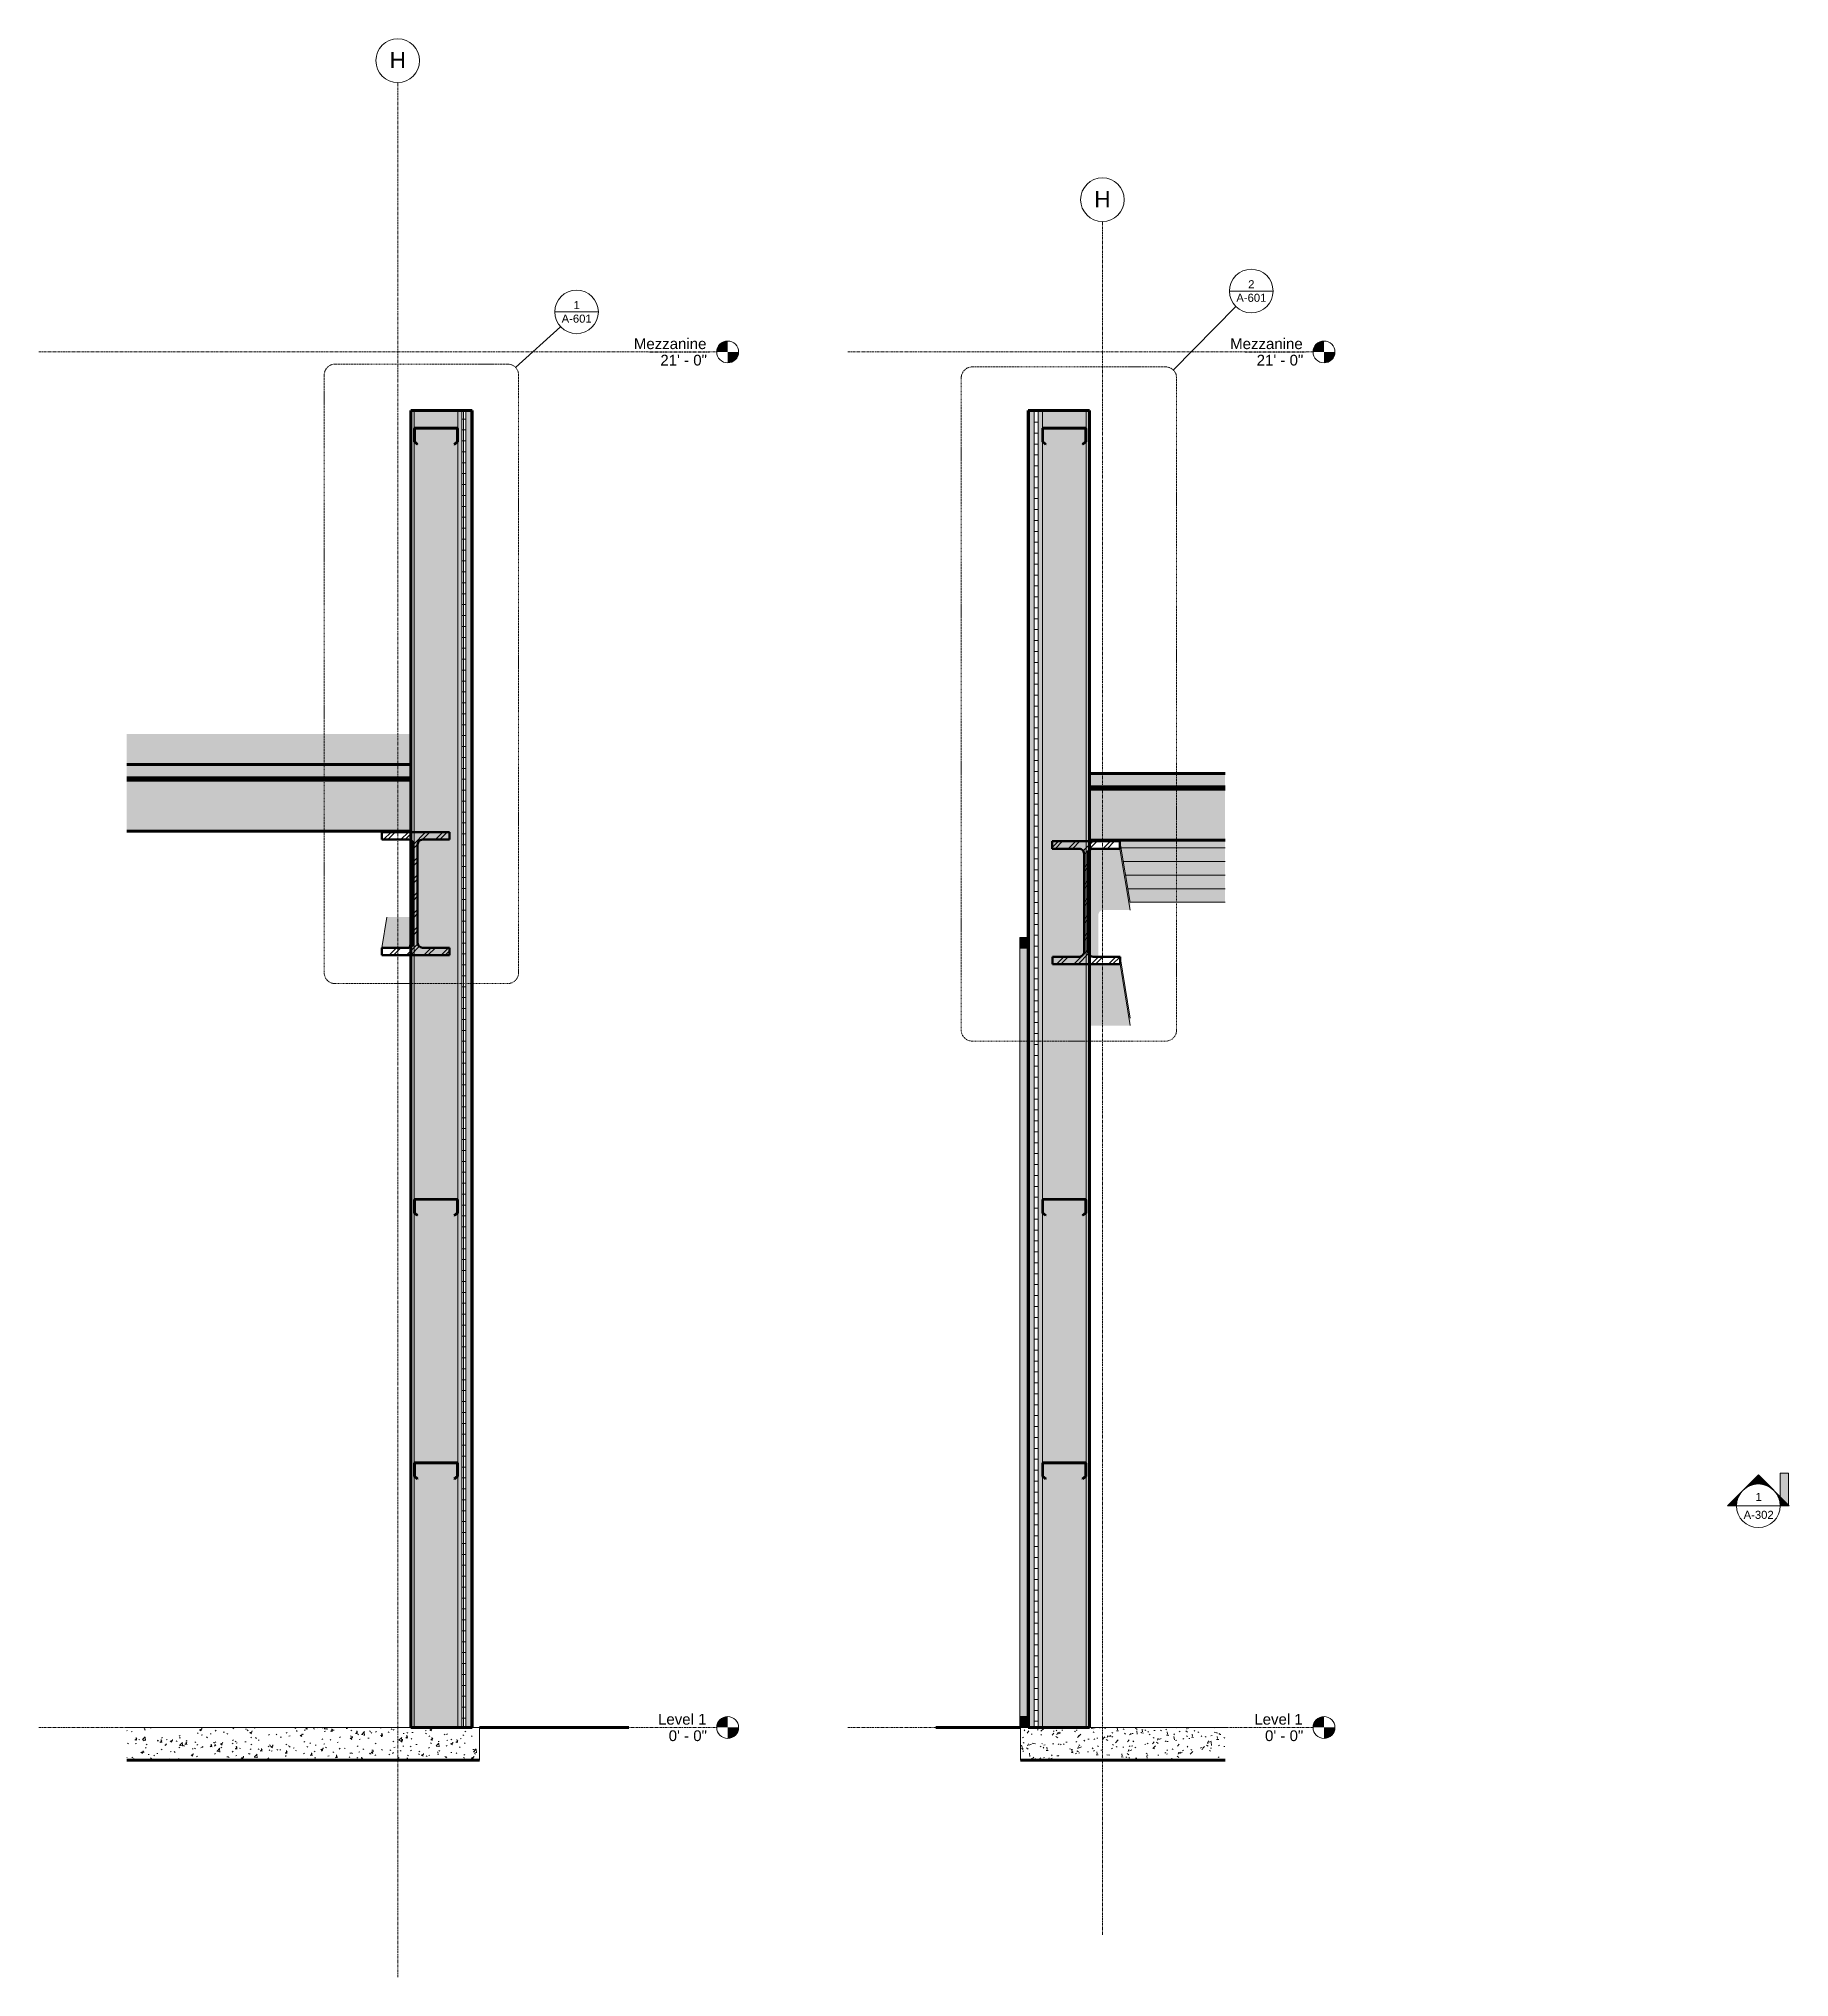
# Model space of a CAD drawing. Header units: inches. Extents: x 22719 to 24235, y -54 to 309.
# Drawn here: x 22718.6 to 23039.2, y -45.8 to 309.4 of the extents above; entities that cross this region are included whole.
import ezdxf

# ---------------------------------------------------------------- set-up
doc = ezdxf.new("R2010")
doc.units = ezdxf.units.IN
doc.header["$MEASUREMENT"] = 0
doc.linetypes.add('Dash Dot 3_16_', pattern=[0.3125, 0.1875, -0.0625, 0, -0.0625])
doc.linetypes.add('Grid Line 1_2_', pattern=[0.875, 0.5, -0.125, 0.125, -0.125])
for name, color, linetype, lineweight in [('A-ANNO-SYMB', 150, 'Continuous', 9), ('A-CLNG', 13, 'Continuous', 18), ('A-FLOR-LEVL', 51, 'Continuous', 9), ('A-GLAZ-CWMG', 51, 'Continuous', 9), ('A-ROOF', 132, 'Continuous', 18), ('A-WALL', 113, 'Continuous', 18), ('A-WALL-PATT', 111, 'Continuous', 70), ('C-BLDG-PADS', 91, 'Continuous', 9), ('C-TOPO', 7, 'Continuous', 9), ('G-ANNO-SYMB', 111, 'Continuous', 9), ('L-SITE-WALL', 31, 'Continuous', 18), ('S-BEAM', 12, 'Continuous', 9), ('S-GRID', 1, 'Continuous', 9), ('S-GRID-IDEN', 1, 'Continuous', 9)]:
    doc.layers.add(name, color=color, linetype=linetype, lineweight=lineweight)
doc.styles.add('Arial', font='arial.ttf', dxfattribs={"height": 1.967066})
doc.styles.add('Arial_1', font='arial.ttf', dxfattribs={"height": 2.950599})
doc.styles.add('Arial_2', font='arial.ttf', dxfattribs={"height": 1.475299})
pattern_1 = [(45, (22020.337, 107.706), (-1.583919, 1.583919), []), (45, (22020.337, 110.106), (-1.583919, 1.583919), [])]
pattern_2 = [(45, (-21553.164, 101.134), (-1.583919, 1.583919), []), (45, (-21553.164, 103.534), (-1.583919, 1.583919), [])]

msp = doc.modelspace()

# ---------------------------------------------------------------- texts
at = {"layer": 'A-ANNO-SYMB', "attachment_point": 2, "line_spacing_factor": 0.938532, "style": 'Arial_2'}
for s, insert, char_height, width in [('2', (22940.65, 265.14), 1.48, 1.368), ('1', (22817.07, 261.32), 1.48, 1.368), ('A-601', (22940.65, 262.66), 1.475, 6.552), ('A-601', (22817.07, 258.84), 1.475, 6.552)]:
    msp.add_mtext(s, dxfattribs=dict(at, insert=insert, char_height=char_height, width=width))
at = {"layer": 'G-ANNO-SYMB', "attachment_point": 2, "line_spacing_factor": 0.938532, "style": 'Arial_2'}
for s, insert, char_height, width in [('1', (23033.57, 42.97), 1.48, 1.368), ('A-302', (23033.57, 39.7), 1.475, 6.552)]:
    msp.add_mtext(s, dxfattribs=dict(at, insert=insert, char_height=char_height, width=width))

# ---------------------------------------------------------------- blocks, each defined once
blk = doc.blocks.new('Girt_C - 8_D-948186-Section 7 - Callout 1')
at = {"layer": 'S-BEAM'}
h = blk.add_hatch(dxfattribs=at)
h.set_pattern_fill('FP_4', color=256, style=0, pattern_type=2)
h.set_pattern_definition(pattern_1)
h.paths.add_polyline_path([(22794.73, 45.52), (22795.3, 46), (22795.3, 48.37), (22795.25, 48.5), (22795.12, 48.55), (22787.49, 48.55), (22787.36, 48.5), (22787.3, 48.37), (22787.3, 46), (22787.88, 45.52), (22787.95, 45.6), (22787.41, 46.05), (22787.41, 48.37), (22787.44, 48.42), (22787.49, 48.45), (22795.12, 48.45), (22795.17, 48.42), (22795.19, 48.37), (22795.19, 46.05), (22794.66, 45.6)], flags=0)
at = {"layer": 'S-BEAM', "lineweight": 50}
for p, q in [((22787.3, 48.37), (22787.3, 46)), ((22787.41, 46.05), (22787.41, 48.37)), ((22795.12, 48.55), (22787.49, 48.55)), ((22787.49, 48.45), (22795.12, 48.45)), ((22795.19, 48.37), (22795.19, 46.05)), ((22795.3, 46), (22795.3, 48.37)), ((22787.3, 46), (22787.88, 45.52)), ((22787.95, 45.6), (22787.41, 46.05)), ((22787.88, 45.52), (22787.95, 45.6)), ((22795.19, 46.05), (22794.66, 45.6)), ((22794.66, 45.6), (22794.73, 45.52)), ((22794.73, 45.52), (22795.3, 46))]:
    blk.add_line(p, q, dxfattribs=at)
for centre, radius, start, end in [((22787.49, 48.37), 0.188, 90, 180), ((22787.49, 48.37), 0.0782, 90, 177.8773), ((22795.12, 48.37), 0.188, 0, 90), ((22795.12, 48.37), 0.0782, 3.0424, 90)]:
    blk.add_arc(centre, radius, start, end, dxfattribs=at)
blk = doc.blocks.new('Girt_C - 8_D-773999-Section 7 - Callout 1')
at = {"layer": 'S-BEAM'}
h = blk.add_hatch(dxfattribs=at)
h.set_pattern_fill('FP_4', color=256, style=0, pattern_type=2)
h.set_pattern_definition(pattern_1)
h.paths.add_polyline_path([(22794.73, 93.77), (22795.3, 94.25), (22795.3, 96.62), (22795.25, 96.75), (22795.12, 96.8), (22787.49, 96.8), (22787.36, 96.75), (22787.3, 96.62), (22787.3, 94.25), (22787.88, 93.77), (22787.95, 93.85), (22787.41, 94.3), (22787.41, 96.62), (22787.44, 96.67), (22787.49, 96.7), (22795.12, 96.7), (22795.17, 96.67), (22795.19, 96.62), (22795.19, 94.3), (22794.66, 93.85)], flags=0)
at = {"layer": 'S-BEAM', "lineweight": 50}
for p, q in [((22787.3, 96.62), (22787.3, 94.25)), ((22787.41, 94.3), (22787.41, 96.62)), ((22795.12, 96.8), (22787.49, 96.8)), ((22787.49, 96.7), (22795.12, 96.7)), ((22795.19, 96.62), (22795.19, 94.3)), ((22795.3, 94.25), (22795.3, 96.62)), ((22787.3, 94.25), (22787.88, 93.77)), ((22787.95, 93.85), (22787.41, 94.3)), ((22787.88, 93.77), (22787.95, 93.85)), ((22795.19, 94.3), (22794.66, 93.85)), ((22794.66, 93.85), (22794.73, 93.77)), ((22794.73, 93.77), (22795.3, 94.25))]:
    blk.add_line(p, q, dxfattribs=at)
for centre, radius, start, end in [((22787.49, 96.62), 0.188, 90, 180), ((22787.49, 96.62), 0.0782, 90, 177.8773), ((22795.12, 96.62), 0.188, 0, 90), ((22795.12, 96.62), 0.0782, 3.0424, 90)]:
    blk.add_arc(centre, radius, start, end, dxfattribs=at)
blk = doc.blocks.new('W-Wide Flange - W21X166-948457-Section 7 - Callout 1')
at = {"layer": 'S-BEAM'}
h = blk.add_hatch(dxfattribs=at)
h.set_pattern_fill('FP_4', color=256, style=0, pattern_type=2)
h.set_pattern_definition(pattern_1)
h.paths.add_polyline_path([(22786.39, 141.5), (22793.76, 141.5), (22793.76, 142.86), (22788.82, 142.86), (22788.63, 142.89), (22788.44, 142.95), (22788.27, 143.06), (22788.13, 143.2), (22788.02, 143.37), (22787.96, 143.56), (22787.93, 143.76), (22787.94, 161.77), (22787.96, 161.97), (22788.03, 162.16), (22788.13, 162.33), (22788.28, 162.47), (22788.44, 162.57), (22788.63, 162.64), (22788.83, 162.66), (22793.77, 162.66), (22793.77, 164.02), (22781.37, 164.02), (22781.36, 162.66), (22786.3, 162.66), (22786.5, 162.64), (22786.69, 162.57), (22786.85, 162.47), (22787, 162.33), (22787.1, 162.16), (22787.17, 161.97), (22787.19, 161.77), (22787.18, 143.76), (22787.16, 143.56), (22787.1, 143.37), (22786.99, 143.2), (22786.85, 143.06), (22786.68, 142.95), (22786.49, 142.89), (22786.29, 142.86), (22781.36, 142.86), (22781.36, 141.5)], flags=0)
for points in [[(22781.37, 164.02), (22786.68, 164.02), (22786.68, 164.2), (22781.39, 164.2)], [(22786.29, 142.86), (22786.68, 145.18), (22786.68, 148.48), (22784.54, 148.48), (22782.29, 148.48), (22781.36, 142.86)], [(22786.29, 142.86), (22786.49, 142.89), (22786.68, 142.95), (22786.68, 145.18), (22786.39, 143.42)]]:
    blk.add_hatch(color=256, dxfattribs=at).paths.add_polyline_path(points, flags=0)
at = {"layer": 'S-BEAM', "lineweight": 50}
for p, q in [((22781.37, 164.02), (22781.36, 162.66)), ((22793.77, 164.02), (22781.37, 164.02)), ((22793.77, 162.66), (22793.77, 164.02)), ((22781.36, 162.66), (22786.3, 162.66)), ((22787.19, 161.77), (22787.18, 143.76)), ((22787.93, 143.76), (22787.94, 161.77)), ((22788.83, 162.66), (22793.77, 162.66)), ((22786.29, 142.86), (22781.36, 142.86)), ((22781.36, 142.86), (22781.36, 141.5)), ((22793.76, 142.86), (22788.82, 142.86)), ((22793.76, 141.5), (22793.76, 142.86)), ((22781.36, 141.5), (22793.76, 141.5))]:
    blk.add_line(p, q, dxfattribs=at)
at = {"layer": 'S-BEAM'}
for p, q in [((22781.37, 164.02), (22781.39, 164.2)), ((22782.29, 148.48), (22781.36, 142.86))]:
    blk.add_line(p, q, dxfattribs=at)
at = {"layer": 'S-BEAM', "lineweight": 50, "flags": 128}
for points in [[(22786.3, 162.66), (22786.5, 162.64), (22786.69, 162.57), (22786.85, 162.47), (22787, 162.33), (22787.1, 162.16), (22787.17, 161.97), (22787.19, 161.77)], [(22787.94, 161.77), (22787.96, 161.97), (22788.03, 162.16), (22788.13, 162.33), (22788.28, 162.47), (22788.44, 162.57), (22788.63, 162.64), (22788.83, 162.66)], [(22787.18, 143.76), (22787.16, 143.56), (22787.1, 143.37), (22786.99, 143.2), (22786.85, 143.06), (22786.68, 142.95), (22786.49, 142.89), (22786.29, 142.86)], [(22788.82, 142.86), (22788.63, 142.89), (22788.44, 142.95), (22788.27, 143.06), (22788.13, 143.2), (22788.02, 143.37), (22787.96, 143.56), (22787.93, 143.76)]]:
    blk.add_lwpolyline(points, dxfattribs=at)
blk = doc.blocks.new('Girt_C - 8_D-943834-Section 7 - Callout 1')
at = {"layer": 'S-BEAM'}
h = blk.add_hatch(dxfattribs=at)
h.set_pattern_fill('FP_4', color=256, style=0, pattern_type=2)
h.set_pattern_definition(pattern_1)
h.paths.add_polyline_path([(22787.88, 235.04), (22787.95, 235.12), (22787.41, 235.57), (22787.41, 237.89), (22787.44, 237.94), (22787.49, 237.96), (22795.12, 237.96), (22795.17, 237.94), (22795.19, 237.89), (22795.19, 235.57), (22794.66, 235.12), (22794.73, 235.04), (22795.3, 235.52), (22795.3, 237.89), (22795.25, 238.02), (22795.12, 238.07), (22787.49, 238.07), (22787.36, 238.02), (22787.3, 237.89), (22787.3, 235.52)], flags=0)
at = {"layer": 'S-BEAM', "lineweight": 50}
for p, q in [((22795.12, 238.07), (22787.49, 238.07)), ((22787.49, 237.96), (22795.12, 237.96)), ((22787.3, 237.89), (22787.3, 235.52)), ((22787.3, 235.52), (22787.88, 235.04)), ((22787.41, 235.57), (22787.41, 237.89)), ((22787.95, 235.12), (22787.41, 235.57)), ((22787.88, 235.04), (22787.95, 235.12)), ((22795.19, 235.57), (22794.66, 235.12)), ((22794.66, 235.12), (22794.73, 235.04)), ((22794.73, 235.04), (22795.3, 235.52)), ((22795.19, 237.89), (22795.19, 235.57)), ((22795.3, 235.52), (22795.3, 237.89))]:
    blk.add_line(p, q, dxfattribs=at)
for centre, radius, start, end in [((22787.49, 237.89), 0.188, 90, 180), ((22787.49, 237.89), 0.0782, 90, 176.9576), ((22795.12, 237.89), 0.188, 0, 90), ((22795.12, 237.89), 0.0782, 2.1227, 90)]:
    blk.add_arc(centre, radius, start, end, dxfattribs=at)
blk = doc.blocks.new('Girt_C - 8_D-948186-Section 15 - Callout 1')
at = {"layer": 'S-BEAM'}
h = blk.add_hatch(dxfattribs=at)
h.set_pattern_fill('FP_8', color=256, style=0, pattern_type=2)
h.set_pattern_definition(pattern_2)
h.paths.add_polyline_path([(-22787.88, 45.52), (-22787.3, 46), (-22787.3, 48.37), (-22787.36, 48.5), (-22787.49, 48.55), (-22795.12, 48.55), (-22795.25, 48.5), (-22795.3, 48.37), (-22795.3, 46), (-22794.73, 45.52), (-22794.66, 45.6), (-22795.19, 46.05), (-22795.19, 48.37), (-22795.17, 48.42), (-22795.12, 48.45), (-22787.49, 48.45), (-22787.44, 48.42), (-22787.41, 48.37), (-22787.41, 46.05), (-22787.95, 45.6)], flags=0)
at = {"layer": 'S-BEAM', "lineweight": 50}
for p, q in [((-22795.3, 48.37), (-22795.3, 46)), ((-22795.19, 46.05), (-22795.19, 48.37)), ((-22787.49, 48.55), (-22795.12, 48.55)), ((-22795.12, 48.45), (-22787.49, 48.45)), ((-22787.41, 48.37), (-22787.41, 46.05)), ((-22787.3, 46), (-22787.3, 48.37)), ((-22795.3, 46), (-22794.73, 45.52)), ((-22794.66, 45.6), (-22795.19, 46.05)), ((-22794.73, 45.52), (-22794.66, 45.6)), ((-22787.41, 46.05), (-22787.95, 45.6)), ((-22787.95, 45.6), (-22787.88, 45.52)), ((-22787.88, 45.52), (-22787.3, 46))]:
    blk.add_line(p, q, dxfattribs=at)
for centre, radius, start, end in [((-22795.12, 48.37), 0.188, 90, 180), ((-22795.12, 48.37), 0.0782, 90, 176.9576), ((-22787.49, 48.37), 0.188, 0, 90), ((-22787.49, 48.37), 0.0782, 2.1227, 90)]:
    blk.add_arc(centre, radius, start, end, dxfattribs=at)
blk = doc.blocks.new('Girt_C - 8_D-773999-Section 15 - Callout 1')
at = {"layer": 'S-BEAM'}
h = blk.add_hatch(dxfattribs=at)
h.set_pattern_fill('FP_8', color=256, style=0, pattern_type=2)
h.set_pattern_definition(pattern_2)
h.paths.add_polyline_path([(-22794.73, 93.77), (-22794.66, 93.85), (-22795.19, 94.3), (-22795.19, 96.62), (-22795.17, 96.67), (-22795.12, 96.7), (-22787.49, 96.7), (-22787.44, 96.67), (-22787.41, 96.62), (-22787.41, 94.3), (-22787.95, 93.85), (-22787.88, 93.77), (-22787.3, 94.25), (-22787.3, 96.62), (-22787.36, 96.75), (-22787.49, 96.8), (-22795.12, 96.8), (-22795.25, 96.75), (-22795.3, 96.62), (-22795.3, 94.25)], flags=0)
at = {"layer": 'S-BEAM', "lineweight": 50}
for p, q in [((-22795.3, 96.62), (-22795.3, 94.25)), ((-22795.19, 94.3), (-22795.19, 96.62)), ((-22787.49, 96.8), (-22795.12, 96.8)), ((-22795.12, 96.7), (-22787.49, 96.7)), ((-22787.41, 96.62), (-22787.41, 94.3)), ((-22787.3, 94.25), (-22787.3, 96.62)), ((-22795.3, 94.25), (-22794.73, 93.77)), ((-22794.66, 93.85), (-22795.19, 94.3)), ((-22794.73, 93.77), (-22794.66, 93.85)), ((-22787.41, 94.3), (-22787.95, 93.85)), ((-22787.95, 93.85), (-22787.88, 93.77)), ((-22787.88, 93.77), (-22787.3, 94.25))]:
    blk.add_line(p, q, dxfattribs=at)
for centre, radius, start, end in [((-22795.12, 96.62), 0.188, 90, 180), ((-22795.12, 96.62), 0.0782, 90, 176.9576), ((-22787.49, 96.62), 0.188, 0, 90), ((-22787.49, 96.62), 0.0782, 2.1227, 90)]:
    blk.add_arc(centre, radius, start, end, dxfattribs=at)
blk = doc.blocks.new('W-Wide Flange - W21X166-948457-Section 15 - Callout 1')
at = {"layer": 'S-BEAM'}
h = blk.add_hatch(dxfattribs=at)
h.set_pattern_fill('FP_8', color=256, style=0, pattern_type=2)
h.set_pattern_definition(pattern_2)
h.paths.add_polyline_path([(-22793.48, 139.85), (-22781.08, 139.85), (-22781.08, 141.21), (-22786.02, 141.21), (-22786.22, 141.23), (-22786.41, 141.3), (-22786.57, 141.4), (-22786.72, 141.54), (-22786.82, 141.71), (-22786.89, 141.9), (-22786.91, 142.1), (-22786.92, 160.11), (-22786.89, 160.31), (-22786.83, 160.5), (-22786.72, 160.67), (-22786.58, 160.81), (-22786.41, 160.92), (-22786.22, 160.98), (-22786.03, 161), (-22781.09, 161), (-22781.09, 162.37), (-22793.49, 162.37), (-22793.49, 161), (-22788.56, 161), (-22788.34, 160.98), (-22788.17, 160.92), (-22788, 160.81), (-22787.86, 160.67), (-22787.75, 160.5), (-22787.69, 160.31), (-22787.67, 160.11), (-22787.66, 142.1), (-22787.68, 141.9), (-22787.75, 141.71), (-22787.85, 141.54), (-22787.99, 141.4), (-22788.16, 141.3), (-22788.35, 141.23), (-22788.55, 141.21), (-22793.48, 141.21)], flags=0)
h = blk.add_hatch(color=256, dxfattribs=at)
edge = h.paths.add_edge_path(flags=0)
edge.add_line((-22785.04, 148.92), (-22785.02, 149.08))
edge.add_line((-22785.02, 149.08), (-22785, 149.15))
edge.add_line((-22785, 149.15), (-22784.98, 149.18))
edge.add_line((-22784.98, 149.18), (-22784.89, 149.36))
edge.add_line((-22784.89, 149.36), (-22784.81, 149.46))
edge.add_line((-22784.81, 149.46), (-22784.76, 149.51))
edge.add_line((-22784.76, 149.51), (-22784.58, 149.64))
edge.add_line((-22784.58, 149.64), (-22784.41, 149.71))
edge.add_line((-22784.41, 149.71), (-22784.16, 149.75))
edge.add_line((-22784.16, 149.75), (-22786.03, 161))
edge.add_line((-22786.03, 161), (-22786.22, 160.98))
edge.add_line((-22786.22, 160.98), (-22786.41, 160.92))
edge.add_line((-22786.41, 160.92), (-22786.58, 160.81))
edge.add_line((-22786.58, 160.81), (-22786.68, 160.71))
edge.add_line((-22786.68, 160.71), (-22786.68, 158.68))
edge.add_line((-22786.68, 158.68), (-22785.06, 148.93))
edge.add_line((-22785.06, 148.93), (-22785.05, 148.86))
h = blk.add_hatch(color=256, dxfattribs=at)
edge = h.paths.add_edge_path(flags=0)
edge.add_line((-22780.95, 149.75), (-22779.22, 149.75))
edge.add_line((-22779.22, 149.75), (-22781.09, 161))
edge.add_line((-22781.09, 161), (-22786.03, 161))
edge.add_line((-22786.03, 161), (-22784.16, 149.75))
for points in [[(-22779.22, 149.75), (-22779.22, 151.11), (-22781.09, 162.37), (-22781.09, 161), (-22779.25, 149.91)], [(-22779.22, 128.59), (-22779.22, 129.95), (-22781.08, 141.21), (-22781.08, 139.85), (-22780.54, 136.57)]]:
    blk.add_hatch(color=256, dxfattribs=at).paths.add_polyline_path(points, flags=0)
h = blk.add_hatch(color=256, dxfattribs=at)
edge = h.paths.add_edge_path(flags=0)
edge.add_line((-22785.05, 148.86), (-22786.68, 158.68))
edge.add_line((-22786.68, 158.68), (-22786.68, 141.51))
edge.add_line((-22786.68, 141.51), (-22786.57, 141.4))
edge.add_line((-22786.57, 141.4), (-22786.41, 141.3))
edge.add_line((-22786.41, 141.3), (-22786.22, 141.23))
edge.add_line((-22786.22, 141.23), (-22786.02, 141.21))
edge.add_line((-22786.02, 141.21), (-22785.05, 141.21))
h = blk.add_hatch(color=256, dxfattribs=at)
edge = h.paths.add_edge_path(flags=0)
edge.add_line((-22782.85, 128.59), (-22779.22, 128.59))
edge.add_line((-22779.22, 128.59), (-22781.08, 139.85))
edge.add_line((-22781.08, 139.85), (-22786.68, 139.85))
edge.add_line((-22786.68, 139.85), (-22786.68, 129.28))
edge.add_line((-22786.68, 129.28), (-22786.68, 128.59))
at = {"layer": 'S-BEAM', "lineweight": 50}
for p, q in [((-22781.09, 162.37), (-22793.49, 162.37)), ((-22793.49, 162.37), (-22793.49, 161)), ((-22793.49, 161), (-22788.56, 161)), ((-22787.67, 160.11), (-22787.66, 142.1)), ((-22786.91, 142.1), (-22786.92, 160.11)), ((-22786.03, 161), (-22781.09, 161)), ((-22781.09, 161), (-22781.09, 162.37)), ((-22788.55, 141.21), (-22793.48, 141.21)), ((-22793.48, 141.21), (-22793.48, 139.85)), ((-22793.48, 139.85), (-22781.08, 139.85)), ((-22781.08, 141.21), (-22786.02, 141.21)), ((-22781.08, 139.85), (-22781.08, 141.21))]:
    blk.add_line(p, q, dxfattribs=at)
at = {"layer": 'S-BEAM'}
for p, q in [((-22779.22, 151.11), (-22781.09, 162.37)), ((-22779.22, 149.75), (-22781.09, 161)), ((-22781.08, 141.21), (-22779.22, 129.95)), ((-22779.22, 128.59), (-22781.08, 139.85))]:
    blk.add_line(p, q, dxfattribs=at)
at = {"layer": 'S-BEAM', "lineweight": 50, "flags": 128}
for points in [[(-22788.56, 161), (-22788.36, 160.98), (-22788.17, 160.92), (-22788, 160.81), (-22787.86, 160.67), (-22787.75, 160.5), (-22787.69, 160.31), (-22787.67, 160.11)], [(-22786.92, 160.11), (-22786.89, 160.31), (-22786.83, 160.5), (-22786.72, 160.67), (-22786.58, 160.81), (-22786.41, 160.92), (-22786.22, 160.98), (-22786.03, 161)], [(-22787.66, 142.1), (-22787.68, 141.9), (-22787.75, 141.71), (-22787.85, 141.54), (-22787.99, 141.4), (-22788.16, 141.3), (-22788.35, 141.23), (-22788.55, 141.21)], [(-22786.02, 141.21), (-22786.22, 141.23), (-22786.41, 141.3), (-22786.57, 141.4), (-22786.72, 141.54), (-22786.82, 141.71), (-22786.89, 141.9), (-22786.91, 142.1)]]:
    blk.add_lwpolyline(points, dxfattribs=at)
blk = doc.blocks.new('Rectangular Mullion - Rectangular Mullion 1-769363-Section 15 - Callout 1')
at = {"layer": 'A-GLAZ-CWMG'}
blk.add_hatch(color=256, dxfattribs=at).paths.add_polyline_path([(-22799.43, 142.75), (-22797.93, 142.75), (-22797.93, 144.75), (-22799.43, 144.75)], flags=0)
for p, q in [((-22797.93, 144.75), (-22799.43, 144.75)), ((-22799.43, 144.75), (-22799.43, 142.75)), ((-22799.43, 142.75), (-22797.93, 142.75))]:
    blk.add_line(p, q, dxfattribs=at)
blk = doc.blocks.new('Rectangular Mullion - Rectangular Mullion 1-769360-Section 15 - Callout 1')
at = {"layer": 'A-GLAZ-CWMG'}
blk.add_hatch(color=256, dxfattribs=at).paths.add_polyline_path([(-22799.3, 0), (-22797.93, 0), (-22797.93, 2), (-22799.43, 2), (-22799.43, 0)], flags=0)
for p, q in [((-22797.93, 2), (-22799.43, 2)), ((-22799.43, 2), (-22799.43, 0))]:
    blk.add_line(p, q, dxfattribs=at)
blk = doc.blocks.new('Rectangular Mullion - Rectangular Mullion 1-827438-Section 15 - Callout 1')
at = {"layer": 'A-GLAZ-CWMG'}
blk.add_hatch(color=256, dxfattribs=at).paths.add_polyline_path([(-22799.43, 97), (-22797.93, 97), (-22797.93, 142.75), (-22799.43, 142.75), (-22799.43, 118.97)], flags=0)
for p, q in [((-22799.43, 142.75), (-22797.93, 142.75)), ((-22799.43, 97), (-22799.43, 142.75))]:
    blk.add_line(p, q, dxfattribs=at)
blk = doc.blocks.new('Rectangular Mullion - Rectangular Mullion 1-827439-Section 15 - Callout 1')
at = {"layer": 'A-GLAZ-CWMG'}
blk.add_hatch(color=256, dxfattribs=at).paths.add_polyline_path([(-22799.43, 2), (-22797.93, 2), (-22797.93, 97), (-22799.43, 97), (-22799.43, 48.56)], flags=0)
for p, q in [((-22799.43, 2), (-22799.43, 97)), ((-22797.93, 2), (-22799.43, 2))]:
    blk.add_line(p, q, dxfattribs=at)
blk = doc.blocks.new('Girt_C - 8_D-943834-Section 15 - Callout 1')
at = {"layer": 'S-BEAM'}
h = blk.add_hatch(dxfattribs=at)
h.set_pattern_fill('FP_8', color=256, style=0, pattern_type=2)
h.set_pattern_definition(pattern_2)
h.paths.add_polyline_path([(-22787.88, 235.04), (-22787.3, 235.52), (-22787.3, 237.89), (-22787.36, 238.02), (-22787.49, 238.07), (-22795.12, 238.07), (-22795.25, 238.02), (-22795.3, 237.89), (-22795.3, 235.52), (-22794.73, 235.04), (-22794.66, 235.12), (-22795.19, 235.57), (-22795.19, 237.89), (-22795.17, 237.94), (-22795.12, 237.96), (-22787.49, 237.96), (-22787.44, 237.94), (-22787.41, 237.89), (-22787.41, 235.57), (-22787.95, 235.12)], flags=0)
at = {"layer": 'S-BEAM', "lineweight": 50}
for p, q in [((-22787.49, 238.07), (-22795.12, 238.07)), ((-22795.12, 237.96), (-22787.49, 237.96)), ((-22795.3, 237.89), (-22795.3, 235.52)), ((-22795.3, 235.52), (-22794.73, 235.04)), ((-22795.19, 235.57), (-22795.19, 237.89)), ((-22794.66, 235.12), (-22795.19, 235.57)), ((-22794.73, 235.04), (-22794.66, 235.12)), ((-22787.41, 235.57), (-22787.95, 235.12)), ((-22787.95, 235.12), (-22787.88, 235.04)), ((-22787.88, 235.04), (-22787.3, 235.52)), ((-22787.41, 237.89), (-22787.41, 235.57)), ((-22787.3, 235.52), (-22787.3, 237.89))]:
    blk.add_line(p, q, dxfattribs=at)
for centre, radius, start, end in [((-22795.12, 237.89), 0.188, 90, 180), ((-22795.12, 237.89), 0.0782, 90, 177.8773), ((-22787.49, 237.89), 0.188, 0, 90), ((-22787.49, 237.89), 0.0782, 3.0424, 90)]:
    blk.add_arc(centre, radius, start, end, dxfattribs=at)
blk = doc.blocks.new('Girt_Z - 8_D-943828-Section 15 - Callout 1')
at = {"layer": 'S-BEAM'}
for points in [[(-22778.41, 161.26), (-22761.85, 161.26), (-22761.85, 161.44), (-22780.94, 161.44), (-22780.91, 161.26)], [(-22761.85, 161.16), (-22761.85, 161.26), (-22780.91, 161.26), (-22780.89, 161.16), (-22768.47, 161.16)]]:
    blk.add_hatch(color=256, dxfattribs=at).paths.add_polyline_path(points, flags=0)
blk.add_line((-22761.85, 161.16), (-22780.89, 161.16), dxfattribs=at)
blk = doc.blocks.new('Girt_Z - 8_D-V1-Section 15 - Callout 1')
at = {"layer": 'S-BEAM'}
for points in [[(-22775.09, 158.76), (-22761.85, 158.76), (-22761.85, 158.94), (-22780.52, 158.94), (-22780.49, 158.76), (-22778.41, 158.76)], [(-22761.85, 158.66), (-22761.85, 158.76), (-22780.49, 158.76), (-22780.48, 158.66), (-22768.47, 158.66)]]:
    blk.add_hatch(color=256, dxfattribs=at).paths.add_polyline_path(points, flags=0)
blk.add_line((-22761.85, 158.66), (-22780.48, 158.66), dxfattribs=at)
blk = doc.blocks.new('Girt_Z - 8_D-V2-Section 15 - Callout 1')
at = {"layer": 'S-BEAM'}
for points in [[(-22761.85, 156.26), (-22761.85, 156.44), (-22780.11, 156.44), (-22780.08, 156.26), (-22768.47, 156.26)], [(-22761.85, 156.16), (-22761.85, 156.26), (-22780.08, 156.26), (-22780.06, 156.16), (-22768.47, 156.16)]]:
    blk.add_hatch(color=256, dxfattribs=at).paths.add_polyline_path(points, flags=0)
blk.add_line((-22761.85, 156.16), (-22780.06, 156.16), dxfattribs=at)
blk = doc.blocks.new('Girt_Z - 8_D-V3-Section 15 - Callout 1')
at = {"layer": 'S-BEAM'}
for points in [[(-22761.85, 153.76), (-22761.85, 153.95), (-22779.69, 153.95), (-22779.66, 153.76), (-22775.09, 153.76)], [(-22761.85, 153.66), (-22761.85, 153.76), (-22779.66, 153.76), (-22779.65, 153.66), (-22775.09, 153.66)]]:
    blk.add_hatch(color=256, dxfattribs=at).paths.add_polyline_path(points, flags=0)
blk.add_line((-22761.85, 153.66), (-22779.65, 153.66), dxfattribs=at)
blk = doc.blocks.new('Girt_Z - 8_D-V4-Section 15 - Callout 1')
at = {"layer": 'S-BEAM'}
for points in [[(-22761.85, 151.26), (-22761.85, 151.45), (-22779.28, 151.45), (-22779.25, 151.26), (-22775.09, 151.26)], [(-22761.85, 151.17), (-22761.85, 151.26), (-22779.25, 151.26), (-22779.23, 151.17), (-22775.09, 151.17)]]:
    blk.add_hatch(color=256, dxfattribs=at).paths.add_polyline_path(points, flags=0)
blk.add_line((-22761.85, 151.17), (-22779.23, 151.17), dxfattribs=at)
blk = doc.blocks.new('Level - Level Head - Circle-15001-Section 7 - Callout 1')
at = {"layer": 'A-FLOR-LEVL'}
h = blk.add_hatch(color=256, dxfattribs=at)
edge = h.paths.add_edge_path(flags=0)
edge.add_line((22844.73, 0), (22842.73, 0))
edge.add_arc((22844.73, 0), 2, 90, 180, ccw=False)
edge.add_line((22844.73, 2), (22844.73, 0))
h = blk.add_hatch(color=256, dxfattribs=at)
edge = h.paths.add_edge_path(flags=0)
edge.add_line((22844.73, -2), (22844.73, 0))
edge.add_line((22844.73, 0), (22846.73, 0))
edge.add_arc((22844.73, 0), 2, 270, 360, ccw=False)
blk.add_circle((22844.73, 0), 2, dxfattribs=at)
blk = doc.blocks.new('Grid - Grid Head - Circle-14747-Section 7 - Callout 1')
at = {"layer": 'S-GRID-IDEN'}
blk.add_circle((22784.3, 305.37), 4, dxfattribs=at)
blk = doc.blocks.new('Detail View - Callout Head-19020-Section 7 - Callout 1')
at = {"layer": 'A-ANNO-SYMB'}
blk.add_line((22813.05, 259.34), (22821.05, 259.34), dxfattribs=at)
for start, end in [(0, 180), (180, 0)]:
    blk.add_arc((22817.05, 259.34), 4, start, end, dxfattribs=at)
blk = doc.blocks.new('Level - Level Head - Circle-15001-Section 15 - Callout 1')
at = {"layer": 'A-FLOR-LEVL'}
h = blk.add_hatch(color=256, dxfattribs=at)
edge = h.paths.add_edge_path(flags=0)
edge.add_line((-22743.72, 0), (-22745.72, 0))
edge.add_arc((-22743.72, 0), 2, 90, 180, ccw=False)
edge.add_line((-22743.72, 2), (-22743.72, 0))
h = blk.add_hatch(color=256, dxfattribs=at)
edge = h.paths.add_edge_path(flags=0)
edge.add_line((-22743.72, -2), (-22743.72, 0))
edge.add_line((-22743.72, 0), (-22741.72, 0))
edge.add_arc((-22743.72, 0), 2, 270, 360, ccw=False)
blk.add_circle((-22743.72, 0), 2, dxfattribs=at)
blk = doc.blocks.new('Grid - Grid Head - Circle-14747-Section 15 - Callout 1')
at = {"layer": 'S-GRID-IDEN'}
blk.add_circle((-22784.3, 279.89), 4, dxfattribs=at)
blk = doc.blocks.new('Detail View - Callout Head-19020-Section 15 - Callout 1')
at = {"layer": 'A-ANNO-SYMB'}
blk.add_line((-22761.05, 263.15), (-22753.05, 263.15), dxfattribs=at)
for start, end in [(0, 180), (180, 360)]:
    blk.add_arc((-22757.05, 263.15), 4, start, end, dxfattribs=at)
blk = doc.blocks.new('Section - 3_32_ x 3_8_-18514-Section 8 - Callout 1')
at = {"layer": 'G-ANNO-SYMB'}
blk.add_hatch(color=256, dxfattribs=at).paths.add_polyline_path([(-22505.17, 46.61), (-22505.17, 40.61), (-22503.67, 40.61), (-22503.67, 46.61)], flags=0)
for p, q in [((-22505.17, 46.61), (-22503.67, 46.61)), ((-22505.17, 40.61), (-22505.17, 46.61)), ((-22503.67, 46.61), (-22503.67, 40.61)), ((-22503.67, 40.61), (-22505.17, 40.61))]:
    blk.add_line(p, q, dxfattribs=at)
blk = doc.blocks.new('Section - Section Head - Filled-1526-Section 8 - Callout 1')
at = {"layer": 'G-ANNO-SYMB'}
h = blk.add_hatch(color=256, dxfattribs=at)
edge = h.paths.add_edge_path(flags=0)
edge.add_line((-22512, 43.44), (-22509.17, 46.27))
edge.add_line((-22509.17, 46.27), (-22509.17, 44.61))
edge.add_arc((-22509.17, 40.61), 4, 90, 135)
h = blk.add_hatch(color=256, dxfattribs=at)
edge = h.paths.add_edge_path(flags=0)
edge.add_arc((-22509.17, 40.61), 4, 45, 90)
edge.add_line((-22509.17, 44.61), (-22509.17, 46.27))
edge.add_line((-22509.17, 46.27), (-22506.35, 43.44))
h = blk.add_hatch(color=256, dxfattribs=at)
edge = h.paths.add_edge_path(flags=0)
edge.add_arc((-22509.17, 40.61), 4.01, 137.9216, 180)
edge.add_line((-22513.18, 40.61), (-22514.83, 40.61))
edge.add_line((-22514.83, 40.61), (-22512.15, 43.29))
h = blk.add_hatch(color=256, dxfattribs=at)
edge = h.paths.add_edge_path(flags=0)
edge.add_line((-22506.2, 43.29), (-22503.52, 40.61))
edge.add_line((-22503.52, 40.61), (-22505.17, 40.61))
edge.add_arc((-22509.17, 40.61), 4.01, 0, 42.0784)
for p, q in [((-22509.17, 46.27), (-22514.83, 40.61)), ((-22509.17, 46.27), (-22512, 43.44)), ((-22509.17, 46.27), (-22503.52, 40.61)), ((-22509.17, 44.61), (-22509.17, 46.27)), ((-22506.35, 43.44), (-22509.17, 46.27)), ((-22509.17, 46.27), (-22509.17, 44.61)), ((-22512.15, 43.29), (-22514.83, 40.61)), ((-22503.52, 40.61), (-22506.2, 43.29)), ((-22513.17, 40.61), (-22514.83, 40.61)), ((-22514.83, 40.61), (-22513.18, 40.61)), ((-22505.17, 40.61), (-22503.52, 40.61)), ((-22505.17, 40.61), (-22503.52, 40.61))]:
    blk.add_line(p, q, dxfattribs=at)
for radius, start, end in [(4.01, 137.9216, 180), (4, 0, 180), (4, 90, 135), (4, 45, 90), (4.01, 0, 42.0784), (4, 180, 360)]:
    blk.add_arc((-22509.17, 40.61), radius, start, end, dxfattribs=at)

# ---------------------------------------------------------------- hatches: boundary and pattern name
at = {"layer": 'A-CLNG'}
for points in [[(22734.67, 164.2), (22786.68, 164.2), (22786.68, 173.96), (22734.67, 173.96)], [(22929.21, 162.54), (22935.83, 162.54), (22935.83, 172.3), (22911, 172.3), (22911, 162.54), (22922.58, 162.54)]]:
    msp.add_hatch(color=256, dxfattribs=at).paths.add_polyline_path(points, flags=0)
at = {"layer": 'A-CLNG', "lineweight": 5}
h = msp.add_hatch(color=256, dxfattribs=at)
h.paths.add_polyline_path([(22935.83, 151.45), (22935.83, 153.66), (22918.03, 153.66), (22918.4, 151.45), (22922.58, 151.45)], flags=0)
h.paths.add_polyline_path([(22918.45, 153.95), (22935.83, 153.95), (22935.83, 156.16), (22917.62, 156.16), (22917.98, 153.95), (22918.45, 153.95)], flags=0)
h.paths.add_polyline_path([(22929.21, 156.44), (22935.83, 156.44), (22935.83, 158.66), (22917.2, 158.66), (22917.57, 156.44), (22922.58, 156.44)], flags=0)
h.paths.add_polyline_path([(22935.83, 158.94), (22935.83, 161.16), (22916.79, 161.16), (22917.16, 158.94), (22929.21, 158.94)], flags=0)
h.paths.add_polyline_path([(22918.45, 161.44), (22935.83, 161.44), (22935.83, 162.54), (22911, 162.54), (22911, 162.37), (22916.59, 162.36), (22916.74, 161.44), (22918.45, 161.44)], flags=0)
at = {"layer": 'A-ROOF'}
for points in [[(22786.68, 176.41), (22786.68, 182.03), (22734.67, 182.03), (22734.67, 176.41), (22780.64, 176.41)], [(22780.64, 173.54), (22786.68, 173.54), (22786.68, 176.41), (22734.67, 176.41), (22734.67, 173.54)], [(22911, 171.88), (22935.83, 171.88), (22935.83, 174.76), (22911, 174.76)]]:
    msp.add_hatch(color=256, dxfattribs=at).paths.add_polyline_path(points, flags=0)
at = {"layer": 'A-WALL-PATT', "lineweight": 9}
h = msp.add_hatch(dxfattribs=at)
h.set_pattern_fill('FP_3', color=256, style=0, pattern_type=2)
h.set_pattern_definition([(0, (22020.337, 107.706), (5.12, 1.28), [0.211, -3.629, 0.211, -3.629, -20.48]), (0, (22020.337, 107.706), (5.12, 1.28), [-7.68, 0.211, -7.469, 0.211, -3.629, -8.96]), (0, (22020.337, 107.706), (5.12, 1.28), [-19.2, 0.211, -2.349, 0.211, -6.189]), (120, (22022.257, 108.346), (-3.6685125, 3.79405), [0.211, -3.629, 0.211, -3.629, -20.48]), (120, (22022.257, 108.346), (-3.6685125, 3.79405), [-7.68, 0.211, -7.469, 0.211, -3.629, -8.96]), (120, (22022.257, 108.346), (-3.6685125, 3.79405), [-19.2, 0.211, -2.349, 0.211, -6.189]), (240, (22022.897, 110.906), (-1.4514875, -5.07405), [0.211, -3.629, 0.211, -3.629, -20.48]), (240, (22022.897, 110.906), (-1.4514875, -5.07405), [-7.68, 0.211, -7.469, 0.211, -3.629, -8.96]), (240, (22022.897, 110.906), (-1.4514875, -5.07405), [-19.2, 0.211, -2.349, 0.211, -6.189])])
h.paths.add_polyline_path([(22787.3, 0), (22787.3, 241.25), (22786.68, 241.25), (22786.68, 0)], flags=0)
h = msp.add_hatch(dxfattribs=at)
h.set_pattern_fill('FP_2', color=256, style=0, pattern_type=2)
h.set_pattern_definition([(0, (22020.337, 107.706), (0, 2), []), (90, (22020.337, 107.706), (-2, 1e-16), [])])
h.paths.add_polyline_path([(22796.05, 0), (22796.8, 0), (22796.8, 241.25), (22796.05, 241.25), (22796.05, 127.81)], flags=0)
h = msp.add_hatch(dxfattribs=at)
h.set_pattern_fill('FP_6', color=256, style=0, pattern_type=2)
h.set_pattern_definition([(0, (-21553.164, 101.134), (0, 2), []), (90, (-21553.164, 101.134), (-2, 1e-16), [])])
h.paths.add_polyline_path([(22900.88, 0), (22901.63, 0), (22901.63, 241.25), (22900.88, 241.25), (22900.88, 48.56)], flags=0)
h = msp.add_hatch(dxfattribs=at)
h.set_pattern_fill('FP_7', color=256, style=0, pattern_type=2)
h.set_pattern_definition([(0, (-21553.164, 101.134), (5.12, 1.28), [0.211, -3.629, 0.211, -3.629, -20.48]), (0, (-21553.164, 101.134), (5.12, 1.28), [-7.68, 0.211, -7.469, 0.211, -3.629, -8.96]), (0, (-21553.164, 101.134), (5.12, 1.28), [-19.2, 0.211, -2.349, 0.211, -6.189]), (120, (-21551.244, 101.774), (-3.668512517, 3.794050067), [0.211, -3.629, 0.211, -3.629, -20.48]), (120, (-21551.244, 101.774), (-3.668512517, 3.794050067), [-7.68, 0.211, -7.469, 0.211, -3.629, -8.96]), (120, (-21551.244, 101.774), (-3.668512517, 3.794050067), [-19.2, 0.211, -2.349, 0.211, -6.189]), (240, (-21550.604, 104.334), (-1.451487483, -5.074050067), [0.211, -3.629, 0.211, -3.629, -20.48]), (240, (-21550.604, 104.334), (-1.451487483, -5.074050067), [-7.68, 0.211, -7.469, 0.211, -3.629, -8.96]), (240, (-21550.604, 104.334), (-1.451487483, -5.074050067), [-19.2, 0.211, -2.349, 0.211, -6.189])])
h.paths.add_polyline_path([(22910.38, 0), (22911, 0), (22911, 241.25), (22910.38, 241.25), (22910.38, 48.56)], flags=0)
at = {"layer": 'C-BLDG-PADS'}
h = msp.add_hatch(dxfattribs=at)
h.set_pattern_fill('FP_1', color=256, style=0, pattern_type=2)
h.set_pattern_definition([(50, (22020.337, 107.706), (4.590705, -0.401868), [0.48, -5.28]), (355, (22020.337, 107.706), (-0.887837, 4.813698), [0.384, -4.224]), (100.451, (22020.719, 107.673), (3.70197, 4.412723), [0.408, -4.487]), (46.184, (22020.337, 108.986), (6.83066, -1.059043), [0.72, -7.92]), (96.636, (22020.906, 108.898), (5.981664, 6.234015), [0.612, -6.731]), (351.184, (22020.337, 108.986), (5.98208, 6.233824), [0.576, -6.336]), (21, (22020.977, 108.666), (3.820292, -2.5771), [0.48, -5.28]), (326, (22020.977, 108.666), (1.557207, 4.640587), [0.384, -4.224]), (71.451, (22021.295, 108.452), (5.377147, 2.064703), [0.408, -4.487]), (37.5, (22020.337, 107.706), (0.077972, 2.1307863), [0.211, -3.962, 0.211, -4.077, -4.24]), (37.5, (22020.337, 107.706), (0.077972, 2.1307863), [-8.461, 0.211, -4.029]), (7.5, (22020.337, 107.706), (1.683907, 2.5243905), [0.211, -2.234, 0.211, -3.866, -1.616]), (7.5, (22020.337, 107.706), (1.683907, 2.5243905), [-6.522, 0.211, -1.405]), (327.5, (22018.909, 107.706), (3.416527, -0.1442966), [0.211, -1.389, 0.211, -4.781, -6.624]), (327.5, (22018.909, 107.706), (3.416527, -0.1442966), [-6.592, 0.211, -6.413]), (317.5, (22018.269, 107.706), (3.732463, 0.640715), [0.211, -1.869, 0.211, -3.104, -4.704]), (317.5, (22018.269, 107.706), (3.732463, 0.640715), [-5.395, 0.211, -4.493])])
h.paths.add_polyline_path([(22799.3, -6), (22799.3, 0), (22734.67, 0), (22734.67, -6)], flags=0)
h = msp.add_hatch(dxfattribs=at)
h.set_pattern_fill('FP_5', color=256, style=0, pattern_type=2)
h.set_pattern_definition([(50, (-21553.164, 101.134), (4.59070543, -0.40186776), [0.48, -5.28]), (355, (-21553.164, 101.134), (-0.8878371, 4.81369767), [0.384, -4.224]), (100.451, (-21552.782, 101.1), (3.7019703, 4.4127226), [0.408, -4.487]), (46.184, (-21553.164, 102.414), (6.8306586, -1.0590429), [0.72, -7.92]), (96.636, (-21552.595, 102.325), (5.9816643, 6.2340145), [0.612, -6.731]), (351.184, (-21553.164, 102.414), (5.9820817, 6.2338242), [0.576, -6.336]), (21, (-21552.524, 102.094), (3.82029208, -2.57709962), [0.48, -5.28]), (326, (-21552.524, 102.094), (1.5572071, 4.6405868), [0.384, -4.224]), (71.451, (-21552.206, 101.879), (5.37714656, 2.06470335), [0.408, -4.487]), (37.5, (-21553.164, 101.134), (0.07797216, 2.13078632), [0.211, -3.962, 0.211, -4.077, -4.24]), (37.5, (-21553.164, 101.134), (0.07797216, 2.13078632), [-8.461, 0.211, -4.029]), (7.5, (-21553.164, 101.134), (1.68390698, 2.52439048), [0.211, -2.234, 0.211, -3.866, -1.616]), (7.5, (-21553.164, 101.134), (1.68390698, 2.52439048), [-6.522, 0.211, -1.405]), (327.5, (-21554.591, 101.134), (3.41652682, -0.1442966), [0.211, -1.389, 0.211, -4.781, -6.624]), (327.5, (-21554.591, 101.134), (3.41652682, -0.1442966), [-6.592, 0.211, -6.413]), (317.5, (-21555.231, 101.134), (3.73246323, 0.64071465), [0.211, -1.869, 0.211, -3.104, -4.704]), (317.5, (-21555.231, 101.134), (3.73246323, 0.64071465), [-5.395, 0.211, -4.493])])
h.paths.add_polyline_path([(22935.83, -6), (22935.83, 0), (22898.38, 0), (22898.38, -6)], flags=0)
at = {"layer": 'L-SITE-WALL'}
for points in [[(22795.3, 0), (22795.3, 241.25), (22787.3, 241.25), (22787.3, 0)], [(22796.05, 0), (22796.05, 241.25), (22795.3, 241.25), (22795.3, 0)], [(22796.8, 0), (22797.68, 0), (22797.68, 241.25), (22796.8, 241.25), (22796.8, 127.81)], [(22797.93, 0), (22797.93, 241.25), (22797.68, 241.25), (22797.68, 0)], [(22900, 0), (22900, 241.25), (22899.75, 241.25), (22899.75, 0)]]:
    msp.add_hatch(color=256, dxfattribs=at).paths.add_polyline_path(points, flags=0)
at = {"layer": 'L-SITE-WALL', "lineweight": 5}
for points in [[(22900.88, 0), (22900.88, 241.25), (22900, 241.25), (22900, 0)], [(22901.63, 0), (22902.38, 0), (22902.38, 241.25), (22901.63, 241.25), (22901.63, 48.56)], [(22902.38, 0), (22910.38, 0), (22910.38, 241.25), (22902.38, 241.25), (22902.38, 48.56)]]:
    msp.add_hatch(color=256, dxfattribs=at).paths.add_polyline_path(points, flags=0)

# ---------------------------------------------------------------- linework, layer by layer
at = {"layer": 'A-ANNO-SYMB'}
for p, q in [((22926.35, 248.69), (22937.82, 260.3)), ((22805.9, 249.12), (22814.1, 256.63))]:
    msp.add_line(p, q, dxfattribs=at)
at = {"layer": 'A-ANNO-SYMB', "linetype": 'Dash Dot 3_16_'}
for p, q in [((22804.43, 249.77), (22772.83, 249.77)), ((22924.95, 249.26), (22889.52, 249.26)), ((22770.83, 247.77), (22770.83, 138.28)), ((22806.43, 138.28), (22806.43, 247.77)), ((22887.52, 247.26), (22887.52, 127.74)), ((22926.95, 127.74), (22926.95, 247.26)), ((22772.83, 136.28), (22804.43, 136.28)), ((22889.52, 125.74), (22924.95, 125.74))]:
    msp.add_line(p, q, dxfattribs=at)
for centre, start, end in [((22772.83, 247.77), 90, 180), ((22804.43, 247.77), 0, 90), ((22889.52, 247.26), 90, 180), ((22924.95, 247.26), 0, 90), ((22772.83, 138.28), 180, 270), ((22804.43, 138.28), 270, 0), ((22889.52, 127.74), 180, 270), ((22924.95, 127.74), 270, 0)]:
    msp.add_arc(centre, 2, start, end, dxfattribs=at)
at = {"layer": 'A-CLNG', "lineweight": 70}
for p, q in [((22786.68, 173.96), (22734.67, 173.96)), ((22786.68, 164.2), (22786.68, 173.96)), ((22935.83, 172.3), (22911, 172.3)), ((22911, 172.3), (22911, 171.88)), ((22911, 171.88), (22911, 162.54)), ((22734.67, 164.2), (22786.68, 164.2)), ((22911, 162.54), (22935.83, 162.54))]:
    msp.add_line(p, q, dxfattribs=at)
at = {"layer": 'A-ROOF', "lineweight": 70}
for p, q in [((22786.68, 176.41), (22734.67, 176.41)), ((22786.68, 173.96), (22786.68, 176.41)), ((22935.83, 174.76), (22911, 174.76)), ((22911, 174.76), (22911, 172.3)), ((22734.67, 173.54), (22786.68, 173.54)), ((22911, 171.88), (22935.83, 171.88))]:
    msp.add_line(p, q, dxfattribs=at)
at = {"layer": 'A-WALL'}
for p, q in [((22787.3, 0), (22787.3, 241.25)), ((22795.3, 0), (22795.3, 241.25)), ((22796.05, 0), (22796.05, 241.25)), ((22796.8, 0), (22796.8, 241.25)), ((22797.68, 0), (22797.68, 241.25)), ((22900, 241.25), (22900, 0)), ((22900.88, 241.25), (22900.88, 0)), ((22901.63, 241.25), (22901.63, 0)), ((22902.38, 241.25), (22902.38, 0)), ((22910.38, 241.25), (22910.38, 0))]:
    msp.add_line(p, q, dxfattribs=at)
at = {"layer": 'C-BLDG-PADS', "lineweight": 18}
for p, q in [((22799.3, 0), (22734.67, 0)), ((22799.3, -6), (22799.3, 0)), ((22935.83, 0), (22898.38, 0)), ((22898.38, 0), (22898.38, -6)), ((22734.67, -6), (22799.3, -6)), ((22898.38, -6), (22935.83, -6))]:
    msp.add_line(p, q, dxfattribs=at)
at = {"layer": 'C-TOPO', "lineweight": 90}
for p, q in [((22799.3, 0), (22826.61, 0)), ((22898.38, 0), (22882.84, 0)), ((22734.67, -6.01), (22799.3, -6.01)), ((22935.83, -6.01), (22898.38, -6.01))]:
    msp.add_line(p, q, dxfattribs=at)
at = {"layer": 'C-TOPO'}
for p, q in [((22826.61, 0), (22799.3, 0)), ((22882.84, 0), (22898.38, 0)), ((22799.3, -6.01), (22734.67, -6.01)), ((22898.38, -6.01), (22935.83, -6.01))]:
    msp.add_line(p, q, dxfattribs=at)
at = {"layer": 'G-ANNO-SYMB'}
msp.add_line((23029.52, 40.61), (23037.52, 40.61), dxfattribs=at)
at = {"layer": 'L-SITE-WALL', "lineweight": 70}
for p, q in [((22797.93, 241.25), (22786.68, 241.25)), ((22786.68, 241.25), (22786.68, 176.41)), ((22797.93, 0), (22797.93, 241.25)), ((22899.75, 241.25), (22899.75, 0)), ((22911, 241.25), (22899.75, 241.25)), ((22911, 174.76), (22911, 241.25)), ((22786.68, 176.41), (22786.68, 176.41)), ((22786.68, 164.2), (22786.68, 0)), ((22911, 0), (22911, 162.54)), ((22911, 162.54), (22911, 162.54)), ((22786.68, 0), (22797.93, 0)), ((22899.75, 0), (22911, 0))]:
    msp.add_line(p, q, dxfattribs=at)
at = {"layer": 'S-GRID', "linetype": 'Grid Line 1_2_'}
for p, q in [((22784.3, -45.75), (22784.3, 301.37)), ((22913.38, -37.96), (22913.38, 275.89))]:
    msp.add_line(p, q, dxfattribs=at)

# ---------------------------------------------------------------- block references
at = {"layer": 'A-ANNO-SYMB'}
for name, p in [('Detail View - Callout Head-19020-Section 15 - Callout 1', (45697.68, 0)), ('Detail View - Callout Head-19020-Section 7 - Callout 1', (0, 0))]:
    msp.add_blockref(name, p, dxfattribs=at)
at = {"layer": 'A-FLOR-LEVL'}
for name, p in [('Level - Level Head - Circle-15001-Section 7 - Callout 1', (0, 252)), ('Level - Level Head - Circle-15001-Section 15 - Callout 1', (45697.68, 252)), ('Level - Level Head - Circle-15001-Section 7 - Callout 1', (0, 0)), ('Level - Level Head - Circle-15001-Section 15 - Callout 1', (45697.68, 0))]:
    msp.add_blockref(name, p, dxfattribs=at)
at = {"layer": 'A-GLAZ-CWMG'}
for name in ['Rectangular Mullion - Rectangular Mullion 1-769363-Section 15 - Callout 1', 'Rectangular Mullion - Rectangular Mullion 1-827438-Section 15 - Callout 1', 'Rectangular Mullion - Rectangular Mullion 1-827439-Section 15 - Callout 1', 'Rectangular Mullion - Rectangular Mullion 1-769360-Section 15 - Callout 1']:
    msp.add_blockref(name, (45697.68, 0), dxfattribs=at)
at = {"layer": 'G-ANNO-SYMB'}
for name in ['Section - Section Head - Filled-1526-Section 8 - Callout 1', 'Section - 3_32_ x 3_8_-18514-Section 8 - Callout 1']:
    msp.add_blockref(name, (45542.69, 0), dxfattribs=at)
at = {"layer": 'S-BEAM'}
for name, p in [('Girt_C - 8_D-943834-Section 7 - Callout 1', (0, 0)), ('Girt_C - 8_D-943834-Section 15 - Callout 1', (45697.68, 0)), ('W-Wide Flange - W21X166-948457-Section 7 - Callout 1', (0, 0)), ('W-Wide Flange - W21X166-948457-Section 15 - Callout 1', (45697.68, 0)), ('Girt_Z - 8_D-943828-Section 15 - Callout 1', (45697.68, 0)), ('Girt_Z - 8_D-V1-Section 15 - Callout 1', (45697.68, 0)), ('Girt_Z - 8_D-V2-Section 15 - Callout 1', (45697.68, 0)), ('Girt_Z - 8_D-V3-Section 15 - Callout 1', (45697.68, 0)), ('Girt_Z - 8_D-V4-Section 15 - Callout 1', (45697.68, 0)), ('Girt_C - 8_D-773999-Section 7 - Callout 1', (0, 0)), ('Girt_C - 8_D-773999-Section 15 - Callout 1', (45697.68, 0)), ('Girt_C - 8_D-948186-Section 7 - Callout 1', (0, 0)), ('Girt_C - 8_D-948186-Section 15 - Callout 1', (45697.68, 0))]:
    msp.add_blockref(name, p, dxfattribs=at)
at = {"layer": 'S-GRID-IDEN'}
for name, p in [('Grid - Grid Head - Circle-14747-Section 7 - Callout 1', (0, 0)), ('Grid - Grid Head - Circle-14747-Section 15 - Callout 1', (45697.68, 0))]:
    msp.add_blockref(name, p, dxfattribs=at)

msp.set_redraw_order([(e.dxf.handle, doc.entitydb.next_handle()) for e in msp.query("TEXT MTEXT ATTDEF DIMENSION ARC_DIMENSION")])  # texts and dimensions are drawn at this point

# ---------------------------------------------------------------- next in the draw order: texts
at = {"layer": 'A-FLOR-LEVL', "char_height": 1.967, "attachment_point": 3, "line_spacing_factor": 0.938532, "style": 'Arial', "bg_fill": 3, "box_fill_scale": 1.25, "bg_fill_color": 0, "bg_fill_transparency": 0}
for s, insert, width in [('Mezzanine', (22840.84, 254.49), 15.816), ('Mezzanine', (22950.06, 254.49), 15.816), ('Level 1', (22840.84, 2.49), 10.584), ('Level 1', (22950.06, 2.49), 10.584)]:
    msp.add_mtext(s, dxfattribs=dict(at, insert=insert, width=width))
at = {"layer": 'S-GRID-IDEN', "char_height": 2.95, "width": 3.528, "attachment_point": 2, "line_spacing_factor": 0.938532, "style": 'Arial_1', "bg_fill": 3, "box_fill_scale": 1.25, "bg_fill_color": 0, "bg_fill_transparency": 0}
for insert in [(22784.3, 306.95), (22913.37, 281.46)]:
    msp.add_mtext('H', dxfattribs=dict(at, insert=insert))

# ---------------------------------------------------------------- next in the draw order: texts
at = {"layer": 'A-FLOR-LEVL', "char_height": 1.967, "attachment_point": 3, "line_spacing_factor": 0.938532, "style": 'Arial', "bg_fill": 3, "box_fill_scale": 1.25, "bg_fill_color": 0, "bg_fill_transparency": 0}
for s, insert, width in [('21\' - 0"', (22840.93, 251.48), 10.152), ('21\' - 0"', (22950.16, 251.48), 10.152), ('0\' - 0"', (22840.93, -0.52), 8.328), ('0\' - 0"', (22950.16, -0.52), 8.328)]:
    msp.add_mtext(s, dxfattribs=dict(at, insert=insert, width=width))

# ---------------------------------------------------------------- next in the draw order: linework, layer by layer
at = {"layer": 'A-FLOR-LEVL', "linetype": 'Grid Line 1_2_'}
for p, q in [((22718.55, 252), (22842.73, 252)), ((22866.72, 252), (22951.95, 252)), ((22718.55, 0), (22842.73, 0)), ((22866.72, 0), (22951.95, 0))]:
    msp.add_line(p, q, dxfattribs=at)

doc.saveas('drawing.dxf')
